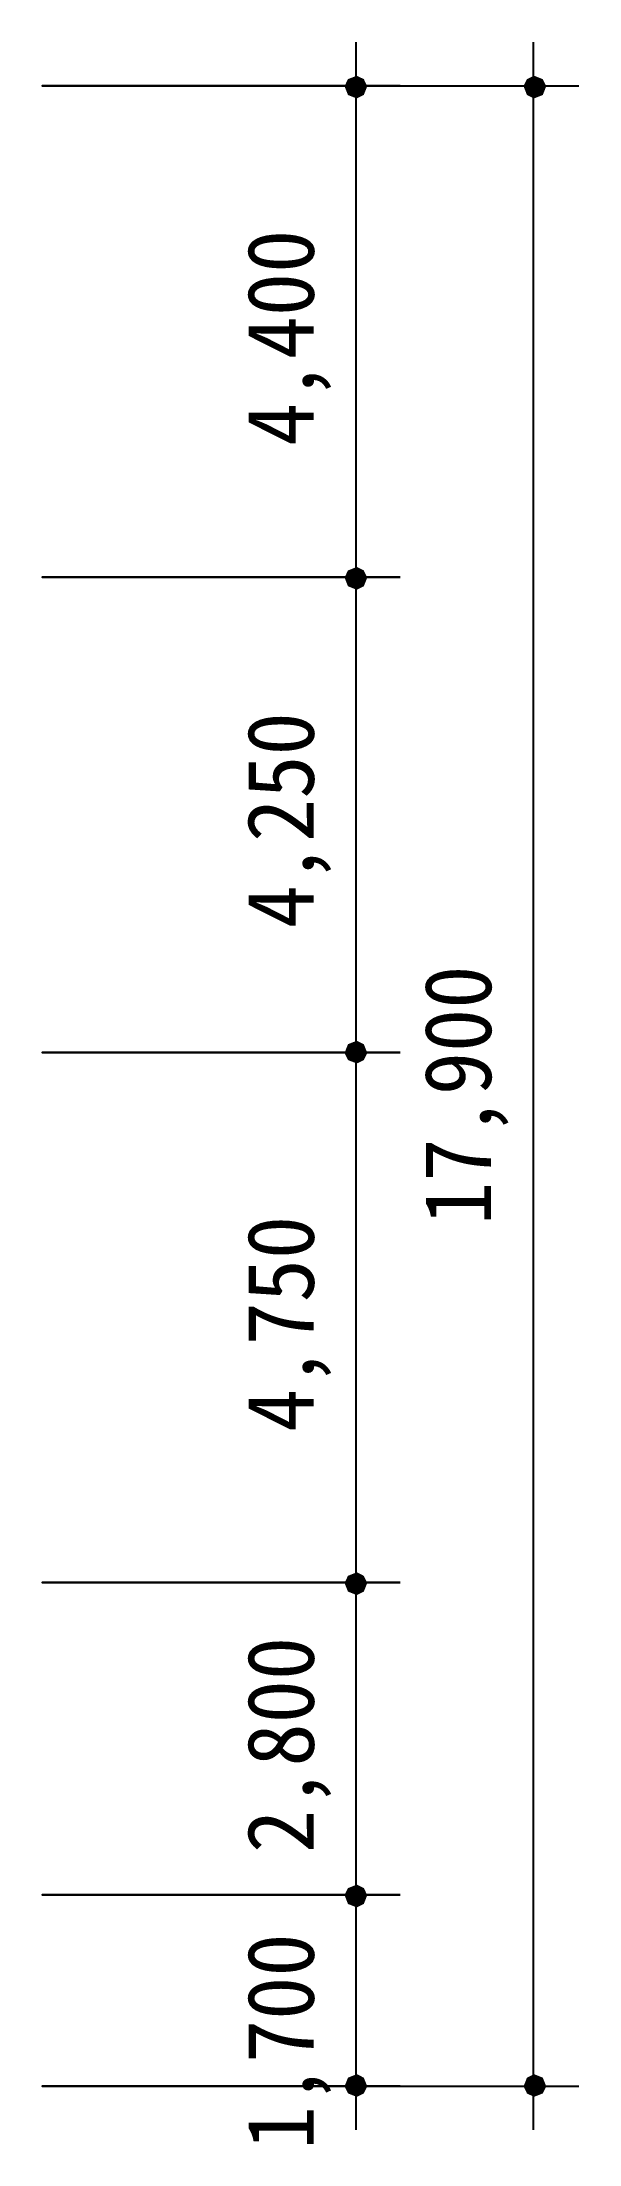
# Model space of a CAD drawing. Header units: millimetres. Extents: x -4033 to 126988, y -1911 to 106718.
# Drawn here: x 122179 to 126988, y 20199 to 39026 of the extents above; entities that cross this region are included whole.
import ezdxf

# ---------------------------------------------------------------- set-up
doc = ezdxf.new("R2010")
doc.units = ezdxf.units.MM
for name, color, linetype in [('PDF_문자', 7, 'Continuous'), ('PDF_솔리드 채우기', 7, 'Continuous'), ('PDF_형상', 7, 'Continuous')]:
    doc.layers.add(name, color=color, linetype=linetype)
doc.styles.add('PDF 돋움체', font='DotumChe.ttf')

msp = doc.modelspace()

# ---------------------------------------------------------------- texts
at = {"layer": 'PDF_문자', "char_height": 599.3, "attachment_point": 4, "rotation": 90, "style": 'PDF 돋움체'}
for s, insert in [('4,400', (124391, 35409)), ('4,250', (124391, 31087)), ('17,900', (125979, 28431)), ('4,750', (124391, 26576)), ('2,800', (124391, 22805)), ('1,700', (124391, 20149))]:
    msp.add_mtext(s, dxfattribs=dict(at, insert=insert))

# ---------------------------------------------------------------- linework, layer by layer
at = {"layer": 'PDF_솔리드 채우기', "transparency": 33554559}
for points in [[(124919, 38694), (124888, 38631), (124998, 38631)], [(124888, 38631), (124919, 38552), (124998, 38631)], [(124998, 38725), (124919, 38694), (124998, 38631)], [(124919, 38552), (124998, 38521), (124998, 38631)], [(125061, 38694), (124998, 38725), (124998, 38631)], [(125092, 38631), (125061, 38694), (124998, 38631)], [(124998, 38521), (125061, 38552), (124998, 38631)], [(125061, 38552), (125092, 38631), (124998, 38631)], [(126522, 38694), (126491, 38631), (126585, 38631)], [(126491, 38631), (126522, 38552), (126585, 38631)], [(126585, 38725), (126522, 38694), (126585, 38631)], [(126522, 38552), (126585, 38521), (126585, 38631)], [(126664, 38694), (126585, 38725), (126585, 38631)], [(126695, 38631), (126664, 38694), (126585, 38631)], [(126585, 38521), (126664, 38552), (126585, 38631)], [(126664, 38552), (126695, 38631), (126585, 38631)], [(124919, 34293), (124888, 34230), (124998, 34230)], [(124919, 34293), (124888, 34230), (124998, 34230)], [(124998, 34325), (124919, 34293), (124998, 34230)], [(124998, 34325), (124919, 34293), (124998, 34230)], [(125061, 34293), (124998, 34325), (124998, 34230)], [(125061, 34293), (124998, 34325), (124998, 34230)], [(125092, 34230), (125061, 34293), (124998, 34230)], [(125092, 34230), (125061, 34293), (124998, 34230)], [(124888, 34230), (124919, 34152), (124998, 34230)], [(124888, 34230), (124919, 34152), (124998, 34230)], [(124919, 34152), (124998, 34120), (124998, 34230)], [(124919, 34152), (124998, 34120), (124998, 34230)], [(124998, 34120), (125061, 34152), (124998, 34230)], [(125061, 34152), (125092, 34230), (124998, 34230)], [(124998, 34120), (125061, 34152), (124998, 34230)], [(125061, 34152), (125092, 34230), (124998, 34230)], [(124919, 30050), (124888, 29971), (124998, 29971)], [(124919, 30050), (124888, 29971), (124998, 29971)], [(124888, 29971), (124919, 29908), (124998, 29971)], [(124888, 29971), (124919, 29908), (124998, 29971)], [(124998, 30081), (124919, 30050), (124998, 29971)], [(124998, 30081), (124919, 30050), (124998, 29971)], [(124919, 29908), (124998, 29877), (124998, 29971)], [(124919, 29908), (124998, 29877), (124998, 29971)], [(125061, 30050), (124998, 30081), (124998, 29971)], [(125061, 30050), (124998, 30081), (124998, 29971)], [(125092, 29971), (125061, 30050), (124998, 29971)], [(125092, 29971), (125061, 30050), (124998, 29971)], [(124998, 29877), (125061, 29908), (124998, 29971)], [(125061, 29908), (125092, 29971), (124998, 29971)], [(124998, 29877), (125061, 29908), (124998, 29971)], [(125061, 29908), (125092, 29971), (124998, 29971)], [(124919, 25288), (124888, 25225), (124998, 25225)], [(124919, 25288), (124888, 25225), (124998, 25225)], [(124998, 25320), (124919, 25288), (124998, 25225)], [(124998, 25320), (124919, 25288), (124998, 25225)], [(125061, 25288), (124998, 25320), (124998, 25225)], [(125061, 25288), (124998, 25320), (124998, 25225)], [(125092, 25225), (125061, 25288), (124998, 25225)], [(125092, 25225), (125061, 25288), (124998, 25225)], [(124888, 25225), (124919, 25147), (124998, 25225)], [(124888, 25225), (124919, 25147), (124998, 25225)], [(124919, 25147), (124998, 25115), (124998, 25225)], [(124919, 25147), (124998, 25115), (124998, 25225)], [(124998, 25115), (125061, 25147), (124998, 25225)], [(125061, 25147), (125092, 25225), (124998, 25225)], [(124998, 25115), (125061, 25147), (124998, 25225)], [(125061, 25147), (125092, 25225), (124998, 25225)], [(124919, 22491), (124888, 22428), (124998, 22428)], [(124919, 22491), (124888, 22428), (124998, 22428)], [(124888, 22428), (124919, 22349), (124998, 22428)], [(124888, 22428), (124919, 22349), (124998, 22428)], [(124998, 22522), (124919, 22491), (124998, 22428)], [(124998, 22522), (124919, 22491), (124998, 22428)], [(124919, 22349), (124998, 22318), (124998, 22428)], [(124919, 22349), (124998, 22318), (124998, 22428)], [(125061, 22491), (124998, 22522), (124998, 22428)], [(125061, 22491), (124998, 22522), (124998, 22428)], [(125092, 22428), (125061, 22491), (124998, 22428)], [(125092, 22428), (125061, 22491), (124998, 22428)], [(124998, 22318), (125061, 22349), (124998, 22428)], [(125061, 22349), (125092, 22428), (124998, 22428)], [(124998, 22318), (125061, 22349), (124998, 22428)], [(125061, 22349), (125092, 22428), (124998, 22428)], [(124919, 20793), (124888, 20715), (124998, 20715)], [(124888, 20715), (124919, 20652), (124998, 20715)], [(124998, 20825), (124919, 20793), (124998, 20715)], [(124919, 20652), (124998, 20621), (124998, 20715)], [(125061, 20793), (124998, 20825), (124998, 20715)], [(125092, 20715), (125061, 20793), (124998, 20715)], [(124998, 20621), (125061, 20652), (124998, 20715)], [(125061, 20652), (125092, 20715), (124998, 20715)], [(126522, 20793), (126491, 20715), (126585, 20715)], [(126491, 20715), (126522, 20652), (126585, 20715)], [(126585, 20825), (126522, 20793), (126585, 20715)], [(126522, 20652), (126585, 20621), (126585, 20715)], [(126664, 20793), (126585, 20825), (126585, 20715)], [(126695, 20715), (126664, 20793), (126585, 20715)], [(126585, 20621), (126664, 20652), (126585, 20715)], [(126664, 20652), (126695, 20715), (126585, 20715)]]:
    msp.add_solid(points, dxfattribs=at)
at = {"layer": 'PDF_형상', "lineweight": 25}
for points in [[(124992, 33825), (124992, 39026)], [(126579, 39026), (126579, 20325)], [(125385, 38634), (122179, 38634), (126988, 38634)], [(124992, 29582), (124992, 34626)], [(124992, 24820), (124992, 30383)], [(124992, 22023), (124992, 25621)], [(124992, 20325), (124992, 22824)], [(125385, 20718), (122179, 20718), (126988, 20718)]]:
    msp.add_lwpolyline(points, dxfattribs=at)
for points in [[(125385, 34233), (122179, 34233)], [(125385, 29975), (122179, 29975)], [(125385, 25229), (122179, 25229)], [(125385, 22431), (122179, 22431)]]:
    msp.add_lwpolyline(points, close=True, dxfattribs=at)

msp.set_redraw_order([(e.dxf.handle, doc.entitydb.next_handle()) for e in msp.query("TEXT MTEXT ATTDEF DIMENSION ARC_DIMENSION")])  # texts and dimensions are drawn at this point

doc.saveas('drawing.dxf')
